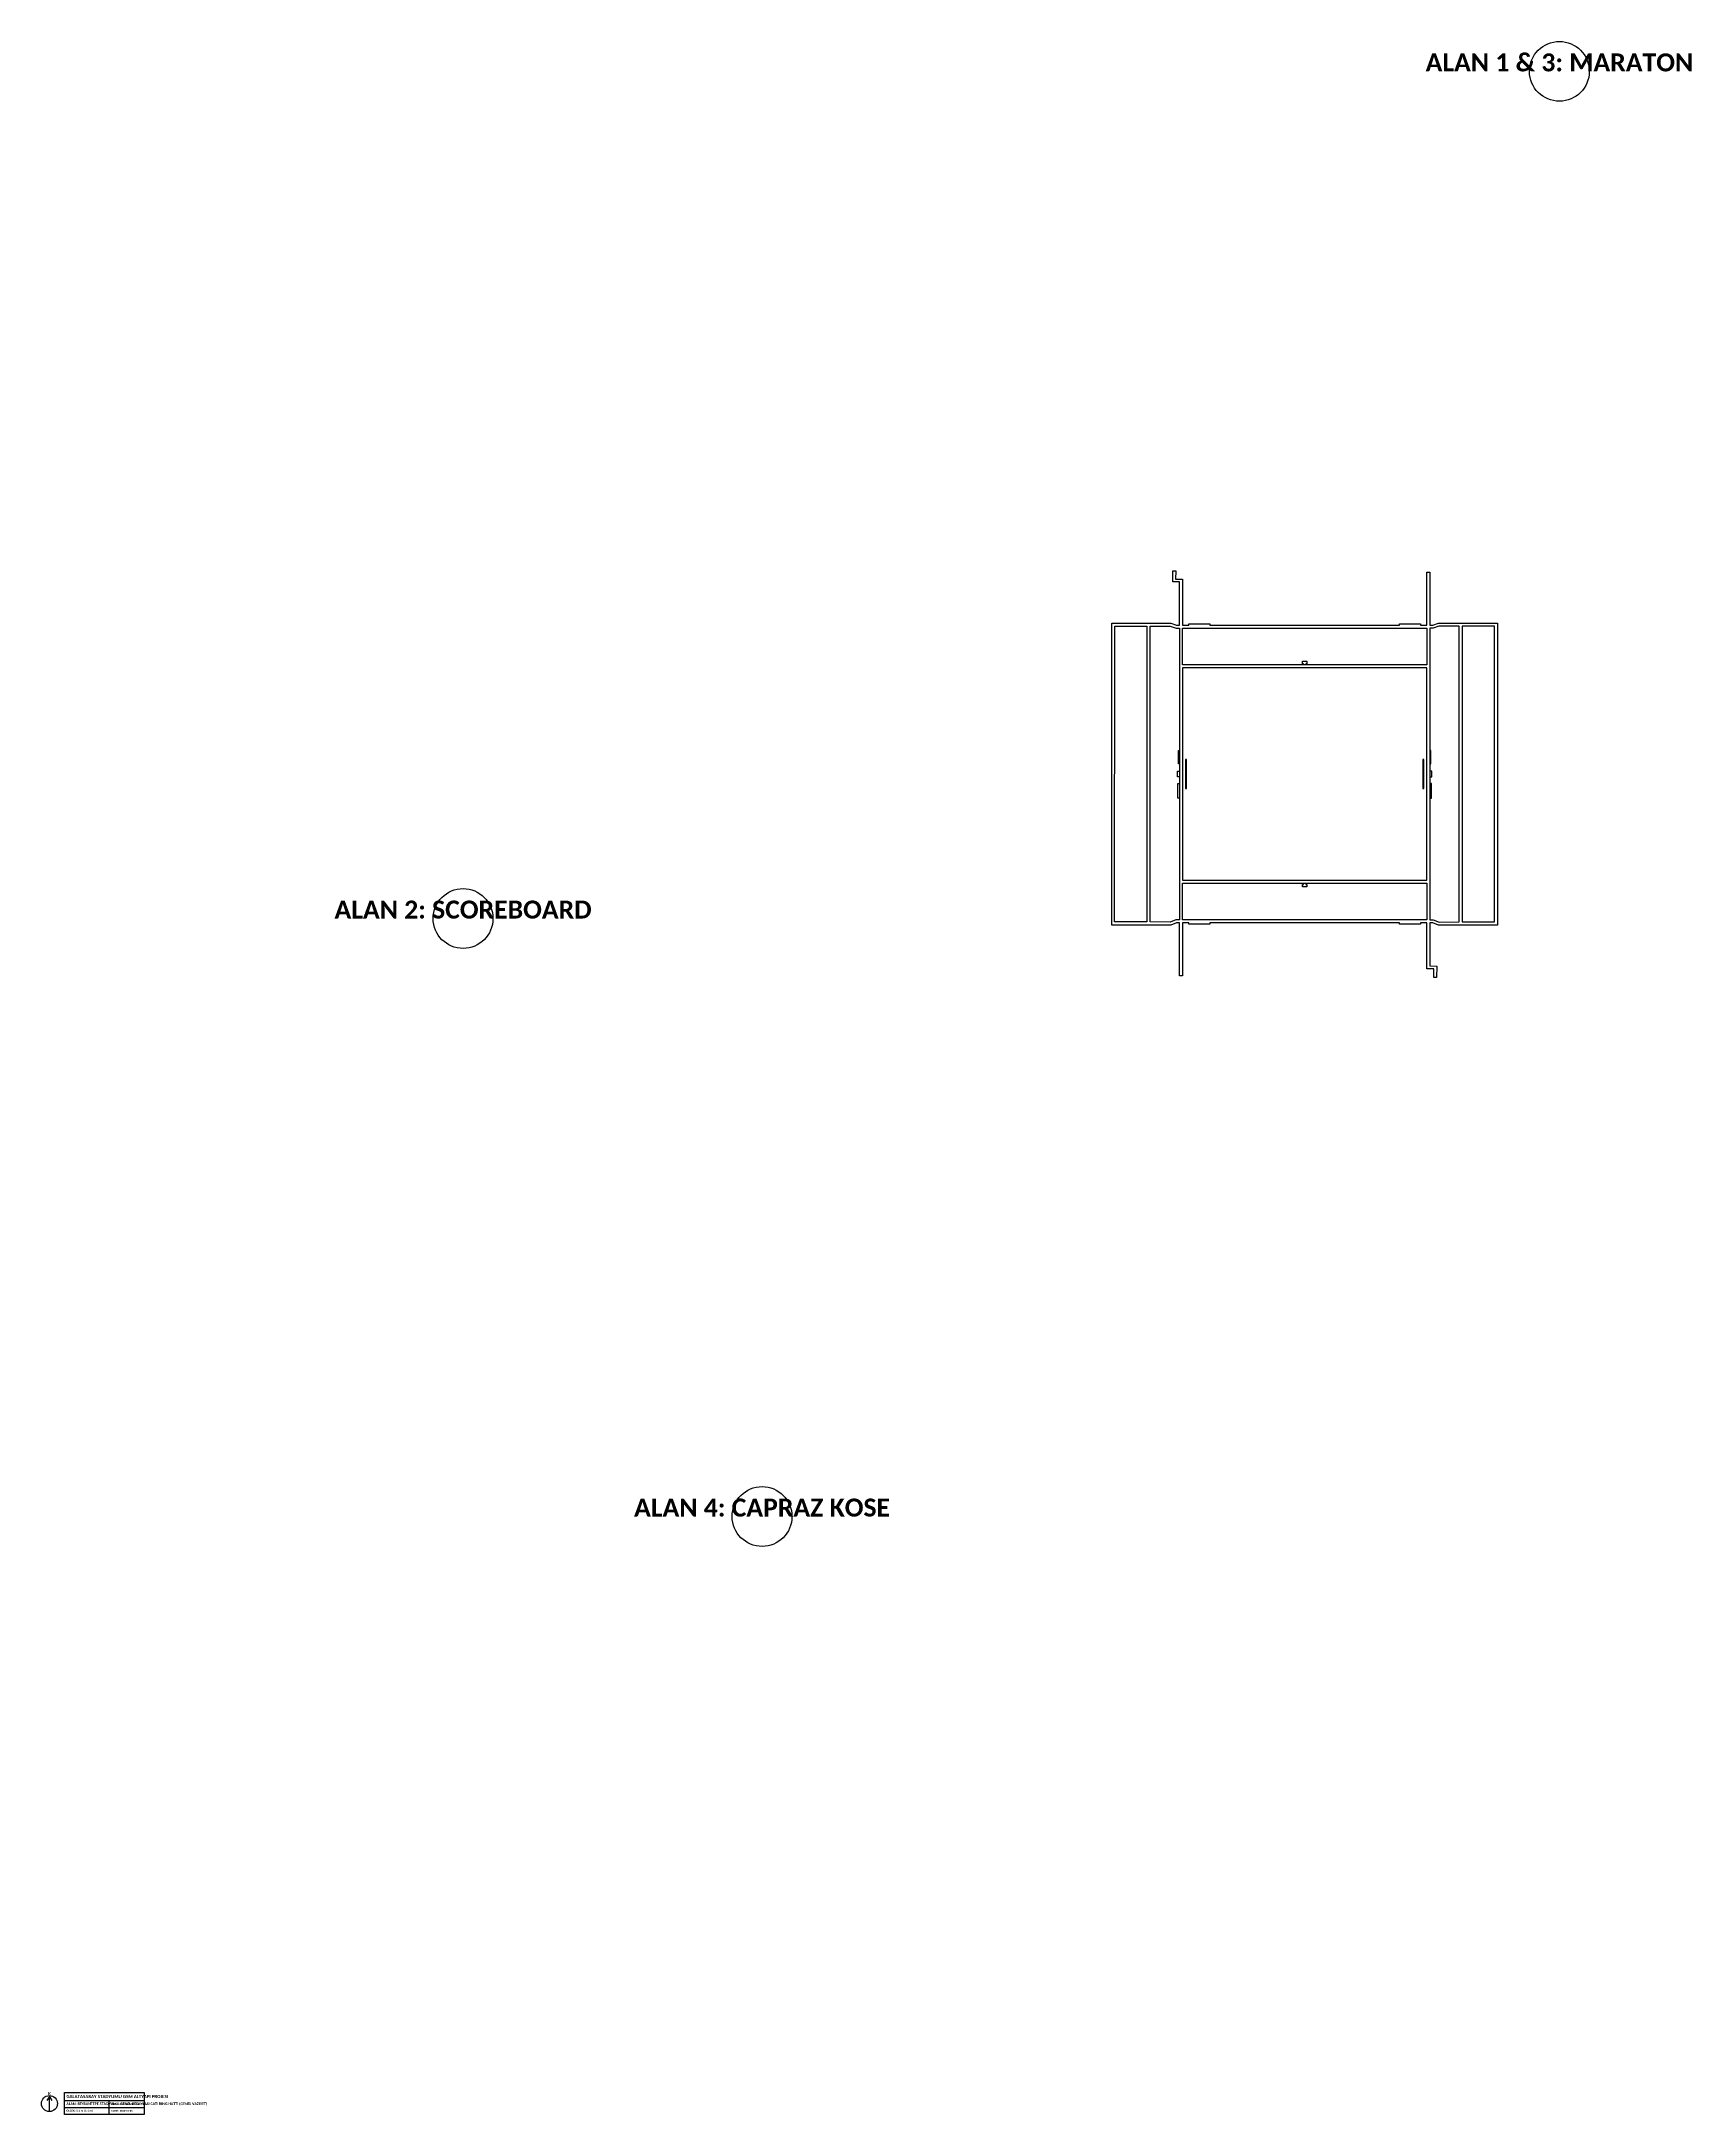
# Model space of a CAD drawing. Header units: metres. Extents: x -152 to 13, y -120 to 88.
import ezdxf
from ezdxf.enums import TextEntityAlignment as Align

# ---------------------------------------------------------------- set-up
doc = ezdxf.new("R2010")
doc.units = ezdxf.units.M
doc.layers.add('METIN_BILGI', color=7, linetype='CONTINUOUS')
doc.layers.add('ZEMIN_PLATFORM', color=8, linetype='CONTINUOUS')
doc.styles.get("Standard").update_dxf_attribs({"font": 'calibrib.ttf'})

msp = doc.modelspace()

# ---------------------------------------------------------------- linework, layer by layer
at = {"layer": 'METIN_BILGI'}
for p, q in [((-151.5, -118.18), (-151.75, -118.6)), ((-151.5, -119.62), (-151.5, -118.18)), ((-151.5, -118.18), (-151.25, -118.6)), ((-150, -118.6), (-142, -118.6)), ((-150, -119.3), (-142, -119.3)), ((-145.5, -120), (-145.5, -118.6))]:
    msp.add_line(p, q, dxfattribs=at)
msp.add_lwpolyline([(-150, -120), (-150, -117.8), (-142, -117.8), (-142, -120)], close=True, dxfattribs=at)
for centre, radius in [((0, 85), 3), ((-110, 0), 3), ((-80, -60), 3), ((-151.5, -118.9), 0.8)]:
    msp.add_circle(centre, radius, dxfattribs=at)
at = {"layer": 'ZEMIN_PLATFORM'}
for p, q in [((-38.8, 33.77), (-38.79, 34.9)), ((-38.12, 33.77), (-38.8, 33.77)), ((-38.79, 34.9), (-38.5, 34.9)), ((-38.5, 34.9), (-38.53, 34.04)), ((-38.53, 34.04), (-37.81, 34.05)), ((-38.12, 29.75), (-38.12, 33.77)), ((-37.81, 34.05), (-37.82, 29.44)), ((-13.29, 29.44), (-13.29, 34.75)), ((-13.29, 34.75), (-13.01, 34.75)), ((-13.01, 34.75), (-13.01, 29.44)), ((-44.9, 29.65), (-38.98, 29.65)), ((-44.9, -0.65), (-44.9, 29.65)), ((-44.63, -0.34), (-44.62, 29.34)), ((-44.62, 29.34), (-41.38, 29.34)), ((-41.38, 29.34), (-41.38, -0.34)), ((-41.07, 29.34), (-39.04, 29.34)), ((-41.07, -0.34), (-41.07, 29.34)), ((-39.04, 29.34), (-38.46, 29.13)), ((-38.98, 29.65), (-38.41, 29.44)), ((-38.46, 29.13), (-38.12, 29.13)), ((-38.41, 29.44), (-38.12, 29.44)), ((-38.12, 29.44), (-38.12, 29.75)), ((-38.12, 29.13), (-38.12, -0.13)), ((-37.82, 29.44), (-37.17, 29.44)), ((-37.81, 29.13), (-13.3, 29.13)), ((-37.81, 25.45), (-37.81, 29.13)), ((-37.17, 29.44), (-37.17, 29.58)), ((-37.17, 29.58), (-35.06, 29.58)), ((-35.06, 29.58), (-35.06, 29.44)), ((-35.06, 29.44), (-16.05, 29.44)), ((-16.05, 29.44), (-16.05, 29.58)), ((-16.05, 29.58), (-13.95, 29.58)), ((-13.95, 29.58), (-13.95, 29.44)), ((-13.95, 29.44), (-13.29, 29.44)), ((-13.3, 29.13), (-13.3, 25.45)), ((-13.01, 29.44), (-12.71, 29.44)), ((-12.66, 29.13), (-13, 29.13)), ((-13, 29.13), (-13, -0.13)), ((-12.71, 29.44), (-12.14, 29.65)), ((-12.09, 29.34), (-12.66, 29.13)), ((-12.14, 29.65), (-6.22, 29.65)), ((-10.06, 29.34), (-12.09, 29.34)), ((-10.06, -0.34), (-10.06, 29.34)), ((-6.5, 29.34), (-9.75, 29.34)), ((-9.75, 29.34), (-9.75, -0.34)), ((-6.5, -0.34), (-6.5, 29.34)), ((-6.22, 29.65), (-6.22, -0.65)), ((-13.3, 25.45), (-37.81, 25.45)), ((-13.3, 25.14), (-37.81, 25.14)), ((-37.81, 25.14), (-37.81, 3.86)), ((-25.79, 25.57), (-25.79, 25.82)), ((-25.79, 25.82), (-25.33, 25.82)), ((-25.69, 25.57), (-25.79, 25.57)), ((-25.69, 25.45), (-25.69, 25.57)), ((-25.33, 25.57), (-25.43, 25.57)), ((-25.43, 25.57), (-25.43, 25.45)), ((-25.33, 25.82), (-25.33, 25.57)), ((-13.3, 3.86), (-13.3, 25.14)), ((-38.22, 15.51), (-38.22, 16.86)), ((-38.22, 16.86), (-38.12, 16.86)), ((-12.89, 16.86), (-13, 16.86)), ((-12.89, 15.51), (-12.89, 16.86)), ((-38.32, 14.23), (-38.32, 14.79)), ((-38.32, 14.79), (-38.12, 14.78)), ((-38.12, 15.51), (-38.22, 15.51)), ((-37.41, 15.96), (-37.52, 15.96)), ((-37.52, 15.96), (-37.52, 13.04)), ((-37.41, 13.04), (-37.41, 15.96)), ((-13.6, 15.96), (-13.71, 15.96)), ((-13.71, 15.96), (-13.71, 13.04)), ((-13.6, 13.04), (-13.6, 15.96)), ((-13, 15.51), (-12.89, 15.51)), ((-12.8, 14.78), (-13, 14.78)), ((-12.8, 14.23), (-12.8, 14.78)), ((-38.12, 14.23), (-38.32, 14.23)), ((-38.29, 12.08), (-38.29, 13.55)), ((-38.29, 13.55), (-38.12, 13.55)), ((-37.52, 13.04), (-37.41, 13.04)), ((-13.71, 13.04), (-13.6, 13.04)), ((-13, 14.23), (-12.8, 14.23)), ((-12.83, 13.55), (-13, 13.55)), ((-12.83, 12.08), (-12.83, 13.55)), ((-38.12, 12.08), (-38.29, 12.08)), ((-13.01, 12.08), (-13.01, 12.08)), ((-13, 12.08), (-12.83, 12.08)), ((-37.81, 3.86), (-13.3, 3.86)), ((-37.81, 3.55), (-13.3, 3.55)), ((-37.81, -0.13), (-37.81, 3.55)), ((-25.79, 3.18), (-25.79, 3.43)), ((-25.79, 3.43), (-25.69, 3.43)), ((-25.33, 3.18), (-25.79, 3.18)), ((-25.69, 3.43), (-25.69, 3.55)), ((-25.43, 3.55), (-25.43, 3.43)), ((-25.43, 3.43), (-25.33, 3.43)), ((-25.33, 3.43), (-25.33, 3.18)), ((-13.3, 3.55), (-13.3, -0.13)), ((-38.98, -0.65), (-44.9, -0.65)), ((-41.38, -0.34), (-44.63, -0.34)), ((-39.05, -0.35), (-41.07, -0.34)), ((-38.47, -0.14), (-39.05, -0.35)), ((-38.41, -0.44), (-38.98, -0.65)), ((-38.12, -0.13), (-38.47, -0.14)), ((-38.11, -0.44), (-38.41, -0.44)), ((-38.11, -5.75), (-38.11, -0.44)), ((-37.17, -0.44), (-37.83, -0.44)), ((-37.83, -0.44), (-37.83, -5.75)), ((-13.3, -0.13), (-37.81, -0.13)), ((-37.17, -0.58), (-37.17, -0.44)), ((-35.06, -0.58), (-37.17, -0.58)), ((-16.05, -0.44), (-35.06, -0.44)), ((-35.06, -0.44), (-35.06, -0.58)), ((-16.05, -0.58), (-16.05, -0.44)), ((-13.95, -0.58), (-16.05, -0.58)), ((-13.3, -0.44), (-13.95, -0.44)), ((-13.95, -0.44), (-13.95, -0.58)), ((-13.3, -5.05), (-13.3, -0.44)), ((-13, -0.13), (-12.65, -0.14)), ((-12.71, -0.44), (-12.99, -0.44)), ((-12.99, -0.44), (-12.99, -4.76)), ((-12.14, -0.65), (-12.71, -0.44)), ((-12.65, -0.14), (-12.08, -0.35)), ((-6.22, -0.65), (-12.14, -0.65)), ((-12.08, -0.35), (-10.06, -0.34)), ((-9.75, -0.34), (-6.5, -0.34)), ((-37.83, -5.75), (-38.11, -5.75)), ((-12.59, -5.05), (-13.3, -5.05)), ((-12.99, -4.76), (-12.31, -4.77)), ((-12.61, -5.9), (-12.59, -5.05)), ((-12.33, -5.9), (-12.61, -5.9)), ((-12.31, -4.77), (-12.33, -5.9))]:
    msp.add_line(p, q, dxfattribs=at)

# ---------------------------------------------------------------- texts
at = {"layer": 'METIN_BILGI'}
for s, p in [('ALAN 1 & 3: MARATON', (0, 85)), ('ALAN 2: SCOREBOARD', (-110, 0)), ('ALAN 4: CAPRAZ KOSE', (-80, -60))]:
    msp.add_text(s, height=1.8, dxfattribs=at).set_placement(p, align=Align.CENTER)
msp.add_text('K', height=0.3, dxfattribs=at).set_placement((-151.5, -117.9), align=Align.MIDDLE_CENTER)
for s, height, p in [('GALATASARAY STADYUMU GSM ALTYAPI PROJESI', 0.32, (-149.8, -118.35)), ('ALAN: SEYRANTEPE STADYUMU GENEL KEDI YOLU CATI RING HATTI (GENEL VAZIYET)', 0.26, (-149.8, -119.05)), ('OLCEK: 1:1 m (1:1 m)', 0.2, (-149.8, -119.72)), ('TARIH: 2026-10-05', 0.18, (-145.3, -119.72)), ('CIZIM: ANTIGRAVITY CAD / BIM', 0.18, (-145.3, -119.05))]:
    msp.add_text(s, height=height, dxfattribs=at).set_placement(p)

doc.saveas('drawing.dxf')
